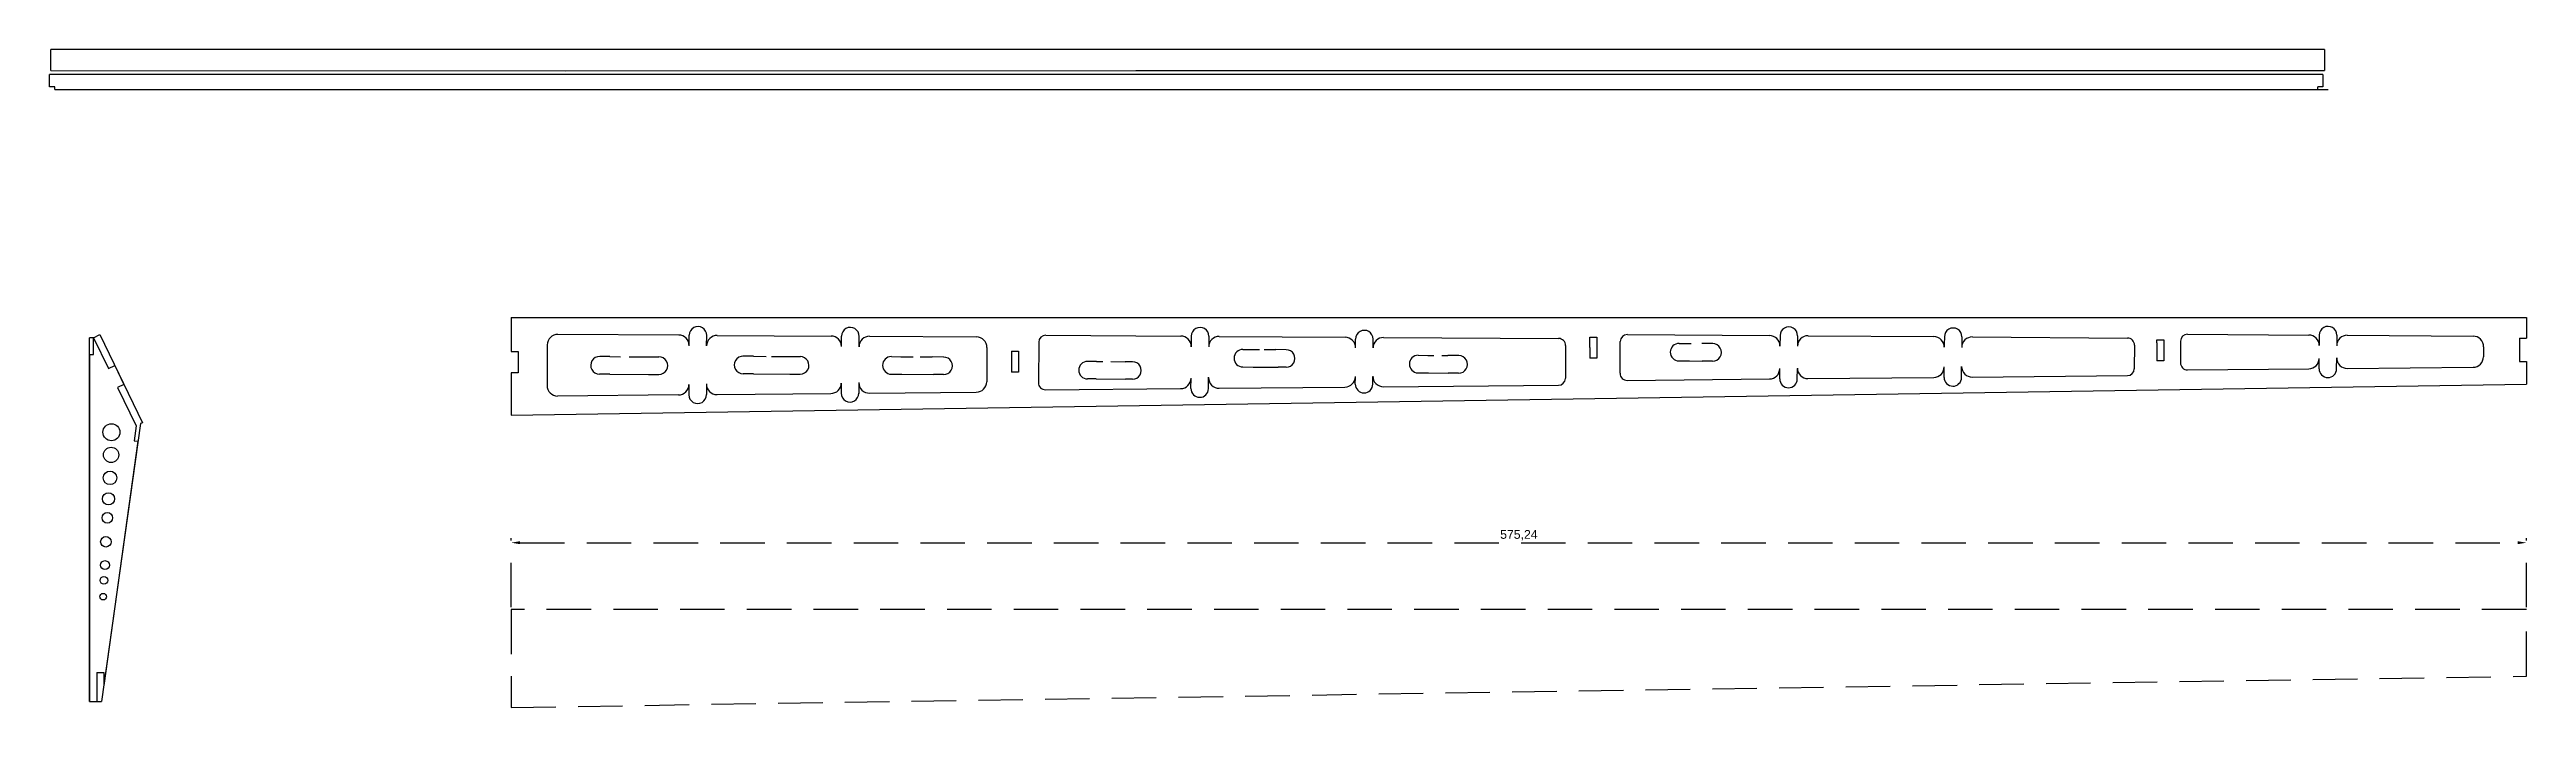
# Model space of a CAD drawing. Header units: millimetres. Extents: x -6564 to 404, y -3346 to 414.
# Drawn here: x -5962 to -5255, y -2624 to -2436 of the extents above; entities that cross this region are included whole.
import ezdxf

# ---------------------------------------------------------------- set-up
doc = ezdxf.new("R2010")
doc.units = ezdxf.units.MM
doc.linetypes.add('DASHED', pattern=[19.05, 12.7, -6.35])
for name, color, linetype in [('111', 140, 'DASHED'), ('7', 1, 'Continuous'), ('LAYER01', 7, 'Continuous')]:
    doc.layers.add(name, color=color, linetype=linetype)
doc.styles.get("Standard").update_dxf_attribs({"font": 'arial.ttf'})
doc.dimstyles.new('ISO-25', dxfattribs={"dimtxt": 2.5, "dimasz": 2.5, "dimexe": 1.25, "dimexo": 0.625, "dimtad": 1, "dimtxsty": 'Standard', "dimcen": 2.5, "dimadec": 0, "dimazin": 0, "dimtfac": 1, "dimtmove": 0, "dimatfit": 3, "dimfxl": 1, "dimarcsym": 0})

msp = doc.modelspace()

# ---------------------------------------------------------------- blocks, each defined once
blk = doc.blocks.new('*D22')
at = {"layer": '111', "color": 0, "lineweight": -2, "transparency": 16777216}
for p, q in [((-5830.27, -2595.35), (-5830.27, -2575.67)), ((-5827.77, -2576.92), (-5257.53, -2576.92)), ((-5255.03, -2595.35), (-5255.03, -2575.67))]:
    blk.add_line(p, q, dxfattribs=at)
at = {"layer": '111', "color": 0, "transparency": 16777216}
for points in [[(-5827.77, -2576.5), (-5827.77, -2577.34), (-5830.27, -2576.92)], [(-5257.53, -2576.5), (-5257.53, -2577.34), (-5255.03, -2576.92)]]:
    blk.add_solid(points, dxfattribs=at)
at = {"layer": 'Defpoints', "color": 0, "transparency": 16777216}
for p in [(-5255.03, -2576.92), (-5830.27, -2595.97), (-5255.03, -2595.97)]:
    blk.add_point(p, dxfattribs=at)
at = {"layer": '111', "color": 0, "transparency": 16777216, "insert": (-5542.65, -2574.79), "char_height": 2.5, "attachment_point": 5}
blk.add_mtext('575,24', dxfattribs=at)

# ---------------------------------------------------------------- dimensions: what is measured, and where the dimension line sits
at = {"layer": '111'}
dim = msp.add_linear_dim(base=(-5255.025, -2576.9201), p1=(-5830.2698, -2595.9732), p2=(-5255.025, -2595.9732), dimstyle='ISO-25', dxfattribs=at)
dim.commit()
dim.dimension.update_dxf_attribs({"geometry": '*D22', "text_midpoint": (-5542.6474, -2574.7928)})

# ---------------------------------------------------------------- linework, layer by layer
for p, q in [((-5961.67, -2442.2753), (-5961.67, -2436.2755)), ((-5312.702, -2436.2755), (-5961.67, -2436.2755)), ((-5312.702, -2436.2755), (-5312.702, -2442.2755)), ((-5962.0795, -2446.8779), (-5962.0795, -2443.3779)), ((-5313.1115, -2443.3779), (-5962.0795, -2443.3779)), ((-5961.67, -2442.2753), (-5814.7664, -2442.2907)), ((-5814.7664, -2442.2907), (-5651.989, -2442.2755)), ((-5488.4309, -2442.2755), (-5312.702, -2442.2755)), ((-5313.1115, -2443.3779), (-5313.1115, -2446.8779)), ((-5960.5795, -2446.8779), (-5962.0795, -2446.8779)), ((-5960.5795, -2447.6779), (-5960.5795, -2446.8779)), ((-5960.5795, -2447.6625), (-5813.6759, -2447.6779)), ((-5813.6759, -2447.6779), (-5650.8985, -2447.6627)), ((-5487.3405, -2447.6627), (-5311.6115, -2447.6627)), ((-5313.1115, -2446.8779), (-5314.6115, -2446.8779)), ((-5314.6115, -2447.6779), (-5314.6115, -2446.8779)), ((-5830.2753, -2512.6426), (-5686.3661, -2512.6426)), ((-5830.2698, -2512.6426), (-5830.2698, -2522.4042)), ((-5686.3661, -2512.6426), (-5523.5887, -2512.6426)), ((-5523.5887, -2512.6426), (-5360.0306, -2512.6426)), ((-5360.0306, -2512.6426), (-5255.025, -2512.6426)), ((-5255.025, -2512.6426), (-5255.025, -2518.5556)), ((-5950.6261, -2523.2468), (-5949.5429, -2523.2426)), ((-5949.5615, -2518.4611), (-5945.2823, -2527.2348)), ((-5949.5429, -2523.2426), (-5949.5615, -2518.4611)), ((-5830.2698, -2522.4042), (-5828.2698, -2522.4042)), ((-5828.2698, -2522.4042), (-5828.2698, -2528.433)), ((-5820.0016, -2520.4821), (-5820.0719, -2532.0764)), ((-5820.0016, -2520.4821), (-5820.0368, -2526.282)), ((-5820.0016, -2520.4821), (-5820.0368, -2526.282)), ((-5782.4842, -2517.7093), (-5816.9835, -2517.5003)), ((-5802.1121, -2523.846), (-5805.0407, -2523.8282)), ((-5791.217, -2523.912), (-5788.1865, -2523.9303)), ((-5782.4842, -2517.7093), (-5782.4768, -2517.7094)), ((-5779.5024, -2520.7275), (-5779.4843, -2517.7446)), ((-5774.5031, -2520.7577), (-5774.4853, -2517.8292)), ((-5771.4849, -2517.776), (-5738.9855, -2517.9729)), ((-5761.0957, -2523.762), (-5764.1589, -2523.7434)), ((-5750.8689, -2523.8239), (-5747.7209, -2523.843)), ((-5736.0038, -2520.991), (-5735.9856, -2517.991)), ((-5735.9859, -2518.0481), (-5735.9853, -2518.0481)), ((-5731.0047, -2521.0213), (-5730.9861, -2517.9581)), ((-5727.9865, -2518.0395), (-5697.475, -2518.2243)), ((-5694.4932, -2521.2425), (-5694.5523, -2531.0005)), ((-5687.4623, -2522.2666), (-5687.4623, -2528.2666)), ((-5687.4623, -2522.2666), (-5685.4623, -2522.2666)), ((-5685.4623, -2522.2666), (-5685.4623, -2528.2666)), ((-5522.3861, -2521.261), (-5522.3861, -2518.3155)), ((-5522.3861, -2518.3155), (-5520.3861, -2518.3155)), ((-5522.3861, -2521.261), (-5522.3861, -2524.3155)), ((-5520.3861, -2518.3155), (-5520.3861, -2524.3155)), ((-5360.5271, -2519.9525), (-5360.5271, -2519.0345)), ((-5360.5271, -2519.0345), (-5358.5271, -2519.0345)), ((-5360.5271, -2519.9525), (-5360.5271, -2525.0345)), ((-5358.5271, -2519.0345), (-5358.5271, -2525.0345)), ((-5257.025, -2518.5556), (-5257.025, -2525.2561)), ((-5257.025, -2518.5556), (-5255.025, -2518.5556)), ((-5945.2823, -2527.2348), (-5943.4847, -2526.358)), ((-5943.4847, -2526.358), (-5940.8418, -2531.7767)), ((-5830.2698, -2528.433), (-5830.2698, -2540.5688)), ((-5828.2698, -2528.433), (-5830.2698, -2528.433)), ((-5802.1424, -2528.8453), (-5805.1253, -2528.8272)), ((-5791.0782, -2528.9123), (-5788.1625, -2528.93)), ((-5788.1898, -2528.9298), (-5788.1898, -2528.9297)), ((-5761.126, -2528.7611), (-5764.126, -2528.7429)), ((-5764.0689, -2528.7433), (-5764.0689, -2528.7426)), ((-5750.7302, -2528.8241), (-5747.8144, -2528.8417)), ((-5731.0666, -2531.2481), (-5731.0857, -2534.3961)), ((-5685.4623, -2528.2666), (-5687.4623, -2528.2666)), ((-5520.3861, -2524.3155), (-5522.3861, -2524.3155)), ((-5358.5271, -2525.0345), (-5360.5271, -2525.0345)), ((-5257.025, -2525.2561), (-5255.025, -2525.2561)), ((-5255.025, -2525.2561), (-5255.025, -2531.6605)), ((-5940.8418, -2531.7767), (-5942.6394, -2532.6534)), ((-5942.6394, -2532.6534), (-5937.3195, -2543.561)), ((-5830.2698, -2540.5687), (-5255.025, -2531.6605)), ((-5782.5414, -2534.7733), (-5817.044, -2535.0944)), ((-5779.5694, -2531.7916), (-5779.5871, -2534.7074)), ((-5779.5869, -2534.6801), (-5779.5868, -2534.6801)), ((-5774.5881, -2534.6508), (-5774.5872, -2534.6508)), ((-5774.5691, -2531.6529), (-5774.5874, -2534.6834)), ((-5771.5412, -2534.671), (-5739.0388, -2534.3685)), ((-5736.0667, -2531.3868), (-5736.0844, -2534.3026)), ((-5728.0388, -2534.2661), (-5697.5244, -2533.9822)), ((-5937.3195, -2543.561), (-5937.8749, -2547.8552)), ((-5937.8749, -2547.8552), (-5936.8159, -2548.008)), ((-5948.6261, -2613.9676), (-5948.6261, -2622.2237)), ((-5948.6261, -2613.9676), (-5946.6261, -2613.9676)), ((-5946.6261, -2613.9676), (-5946.6261, -2617.655))]:
    msp.add_line(p, q)
at = {"color": 7}
for p, q in [((-5721.7692, -2523.8592), (-5719.0506, -2523.8757)), ((-5706.9201, -2523.9627), (-5710.0981, -2523.9405)), ((-5636.1477, -2518.0107), (-5636.1686, -2521.0107)), ((-5631.1478, -2518.0456), (-5631.1643, -2520.7641)), ((-5621.4123, -2521.7937), (-5618.6679, -2521.8103)), ((-5609.0598, -2521.8798), (-5612.0617, -2521.8589)), ((-5589.2676, -2521.3374), (-5589.2524, -2518.8325)), ((-5584.2778, -2521.3749), (-5584.2525, -2518.8674)), ((-5571.3881, -2523.4796), (-5568.6356, -2523.4963)), ((-5559.8002, -2523.5604), (-5562.9282, -2523.5413)), ((-5496.9066, -2520.0739), (-5493.9126, -2520.1007)), ((-5487.3152, -2520.1407), (-5490.4432, -2520.1217)), ((-5468.089, -2517.8464), (-5468.1184, -2520.8436)), ((-5463.0891, -2517.8813), (-5463.1058, -2520.6256)), ((-5421.2009, -2520.2909), (-5421.2167, -2521.1703)), ((-5421.188, -2518.1731), (-5421.2009, -2520.2909)), ((-5416.1882, -2518.208), (-5416.2048, -2520.9605)), ((-5314.1545, -2517.7021), (-5314.1754, -2520.702)), ((-5309.1546, -2517.7369), (-5309.1813, -2520.7309)), ((-5721.804, -2528.8591), (-5718.8041, -2528.88)), ((-5706.8735, -2528.9631), (-5709.7008, -2528.946)), ((-5663.2959, -2530.2263), (-5665.8007, -2530.2111)), ((-5663.2584, -2525.2365), (-5665.7659, -2525.2112)), ((-5652.9224, -2525.301), (-5655.0038, -2525.2865)), ((-5652.9572, -2530.3008), (-5654.9571, -2530.2869)), ((-5636.2517, -2532.9413), (-5636.2345, -2530.114)), ((-5631.2512, -2532.8946), (-5631.2291, -2529.7166)), ((-5621.4471, -2526.7936), (-5618.45, -2526.823)), ((-5609.0947, -2526.8796), (-5611.3432, -2526.864)), ((-5589.3422, -2531.6761), (-5589.3282, -2529.6762)), ((-5584.3423, -2531.7109), (-5584.3278, -2529.6295)), ((-5571.423, -2528.4795), (-5569.3052, -2528.4924)), ((-5569.3052, -2528.4924), (-5568.4258, -2528.5082)), ((-5559.835, -2528.5602), (-5562.7891, -2528.5397)), ((-5496.9414, -2525.0738), (-5493.9415, -2525.0947)), ((-5487.3501, -2525.1406), (-5490.3015, -2525.1201)), ((-5468.1751, -2530.1989), (-5468.1594, -2527.9503)), ((-5468.1594, -2527.9503), (-5468.1572, -2527.2448)), ((-5463.1752, -2530.2337), (-5463.1543, -2527.2318)), ((-5421.2688, -2529.7611), (-5421.2482, -2526.807)), ((-5416.2689, -2529.7959), (-5416.2499, -2526.6679)), ((-5314.2213, -2527.2934), (-5314.2007, -2524.3419)), ((-5309.2214, -2527.3282), (-5309.2024, -2524.2002)), ((-5631.2518, -2532.9761), (-5631.2512, -2532.8946))]:
    msp.add_line(p, q, dxfattribs=at)
at = {"color": 0}
for p, q in [((-5679.7141, -2519.7499), (-5679.7944, -2531.2846)), ((-5677.7002, -2517.7639), (-5639.1476, -2517.9898)), ((-5628.1586, -2518.0664), (-5592.2466, -2518.3166)), ((-5581.2569, -2518.3931), (-5531.2943, -2518.6724)), ((-5529.3083, -2520.6863), (-5529.3734, -2530.0299)), ((-5513.7593, -2528.6116), (-5513.696, -2519.5288)), ((-5511.6821, -2517.5428), (-5471.0974, -2517.8255)), ((-5460.0976, -2517.9021), (-5424.1958, -2518.1522)), ((-5413.196, -2518.2288), (-5368.907, -2518.5373)), ((-5366.921, -2520.5512), (-5366.9679, -2527.2868)), ((-5353.774, -2519.4261), (-5353.7788, -2525.6423)), ((-5351.7602, -2517.4401), (-5317.1544, -2517.6812)), ((-5306.1606, -2517.7577), (-5270.2534, -2518.0079)), ((-5511.7407, -2530.6254), (-5471.1276, -2530.2264)), ((-5460.1282, -2530.1238), (-5424.2228, -2529.7886)), ((-5413.2219, -2529.686), (-5368.9492, -2529.2727)), ((-5351.7602, -2527.6437), (-5317.1726, -2527.3209)), ((-5306.1744, -2527.2183), (-5270.2663, -2526.8831)), ((-5677.7758, -2533.2984), (-5639.203, -2532.9689)), ((-5628.2048, -2532.8662), (-5592.2967, -2532.5311)), ((-5581.3027, -2532.4284), (-5531.3548, -2532.0323))]:
    msp.add_line(p, q, dxfattribs=at)
for centre, radius in [((-5944.4123, -2545.4166), 2.433), ((-5944.4981, -2551.868), 2.1747), ((-5944.8112, -2558.4336), 1.9313), ((-5945.2329, -2564.4242), 1.7229), ((-5945.5806, -2569.825), 1.5021), ((-5946, -2576.6592), 1.5021), ((-5946.5495, -2587.6576), 1.0897), ((-5946.2534, -2583.3084), 1.2655), ((-5946.7436, -2592.3129), 0.9341)]:
    msp.add_circle(centre, radius)
for centre, radius, start, end in [((-5776.9844, -2517.7597), 2.5, 358.4080025, 179.6529021), ((-5733.4856, -2518.0062), 2.5, 358.2038263, 180.9613023), ((-5817.0017, -2520.5003), 3, 89.6529021, 179.6529021), ((-5805.1101, -2526.3273), 2.5, 88.4080025, 269.6529021), ((-5788.12, -2526.4302), 2.5, 269.0263686, 91.6445922), ((-5782.5023, -2520.7093), 3, 359.6529021, 89.6529021), ((-5771.5031, -2520.7759), 3, 89.6529021, 179.6529021), ((-5764.1108, -2526.243), 2.5, 88.2038263, 270.9613023), ((-5747.7992, -2526.3418), 2.5, 269.6529021, 91.101978), ((-5739.0037, -2520.9728), 3, 359.6529021, 89.6529021), ((-5728.0047, -2521.0394), 3, 89.6529021, 179.6529021), ((-5697.4932, -2521.2243), 3, 359.6529021, 89.6529021), ((-5728.0667, -2531.2663), 3, 179.6529021, 270.5331705), ((-5697.5523, -2530.9823), 3, 270.5331705, 359.6529021), ((-5817.0719, -2532.0945), 3, 179.6529021, 270.5331705), ((-5782.5694, -2531.7735), 3, 270.5331705, 359.6529021), ((-5777.0873, -2534.7499), 2.5, 179.0263686, 1.6445922), ((-5771.5691, -2531.6711), 3, 179.6529021, 270.5331705), ((-5739.0667, -2531.3686), 3, 270.5331705, 359.6529021), ((-5733.5845, -2534.3177), 2.5, 179.6529021, 1.101978)]:
    msp.add_arc(centre, radius, start, end)
at = {"color": 7}
for centre, radius, start, end in [((-5633.6477, -2518.0282), 2.5, 359.6008802, 179.6008802), ((-5633.6477, -2518.0282), 2.5, 359.6008802, 179.6008802), ((-5586.7525, -2518.85), 2.5, 359.6008802, 179.6008802), ((-5586.7525, -2518.85), 2.5, 359.6008802, 179.6008802), ((-5465.5891, -2517.8638), 2.5, 359.6008802, 179.6008802), ((-5465.5891, -2517.8638), 2.5, 359.6008802, 179.6008802), ((-5418.6881, -2518.1906), 2.5, 359.6008802, 179.6008802), ((-5418.6881, -2518.1906), 2.5, 359.6008802, 179.6008802), ((-5311.6545, -2517.7195), 2.5, 359.6008802, 179.6008802), ((-5311.6545, -2517.7195), 2.5, 359.6008802, 179.6008802), ((-5721.7866, -2526.3591), 2.5, 89.6008802, 269.6008802), ((-5721.7866, -2526.3591), 2.5, 89.6008802, 269.6008802), ((-5706.856, -2526.4632), 2.5, 269.6008802, 89.6008802), ((-5639.1685, -2520.9898), 3, 359.6008802, 89.6008802), ((-5628.1795, -2521.0663), 3, 89.6008802, 179.6529021), ((-5621.4297, -2524.2937), 2.5, 89.6008802, 269.6008802), ((-5609.0773, -2524.3797), 2.5, 269.6008802, 89.6008802), ((-5592.2675, -2521.3165), 3, 359.6008802, 89.6008802), ((-5581.2778, -2521.393), 3, 89.6008802, 179.6529021), ((-5571.4055, -2525.9796), 2.5, 89.6008802, 269.6008802), ((-5559.8176, -2526.0603), 2.5, 269.6008802, 89.6008802), ((-5496.924, -2522.5739), 2.5, 89.6008802, 269.6008802), ((-5487.3327, -2522.6407), 2.5, 269.6008802, 89.6008802), ((-5471.1183, -2520.8254), 3, 359.6529021, 89.6008802), ((-5460.1185, -2520.902), 3, 89.6008802, 179.6529021), ((-5424.2167, -2521.1521), 3, 359.6529021, 89.6008802), ((-5413.2169, -2521.2287), 3, 89.6008802, 179.6529021), ((-5317.1753, -2520.6811), 3, 359.6008802, 89.6008802), ((-5306.1815, -2520.7577), 3, 89.6008802, 179.6529021), ((-5270.2943, -2523.8832), 3, 270.53476, 359.6008802), ((-5270.2743, -2521.0078), 3, 359.6008802, 89.6008802), ((-5665.7833, -2527.7111), 2.5, 89.6008802, 269.6008802), ((-5652.9398, -2527.8009), 2.5, 269.6008802, 89.6008802), ((-5639.231, -2529.969), 3, 270.53476, 359.6008802), ((-5628.2328, -2529.8663), 3, 179.6529021, 270.53476), ((-5592.3247, -2529.5312), 3, 270.53476, 359.6008802), ((-5581.3265, -2529.4285), 3, 179.6529021, 270.53476), ((-5471.1571, -2527.2266), 3, 270.53476, 359.6529021), ((-5465.6751, -2530.2163), 2.5, 179.6008802, 359.6008802), ((-5460.1562, -2527.1239), 3, 179.6529021, 270.53476), ((-5424.2508, -2526.7888), 3, 270.53476, 359.6529021), ((-5418.7688, -2529.7785), 2.5, 179.6008802, 359.6008802), ((-5413.2499, -2526.6861), 3, 179.6529021, 270.53476), ((-5317.2006, -2524.321), 3, 270.53476, 359.6008802), ((-5311.7213, -2527.3108), 2.5, 179.6008802, 359.6008802), ((-5306.2024, -2524.2184), 3, 179.6529021, 270.53476), ((-5633.7517, -2532.9587), 2.5, 179.6008802, 359.6008802), ((-5586.8422, -2531.6935), 2.5, 179.6008802, 359.6008802)]:
    msp.add_arc(centre, radius, start, end, dxfattribs=at)
at = {"color": 0}
for centre, start, end in [((-5677.7141, -2519.7638), 89.6008802, 179.6008802), ((-5531.3083, -2520.6724), 359.6008802, 89.6008802), ((-5511.6961, -2519.5427), 89.6008802, 179.6008802), ((-5368.921, -2520.5373), 359.6008802, 89.6008802), ((-5351.7741, -2519.44), 89.6008802, 179.6008802), ((-5531.3735, -2530.0324), 270.53476, 359.6008802), ((-5511.7593, -2528.6255), 179.6008802, 270.53476), ((-5368.9679, -2527.2728), 270.53476, 359.6008802), ((-5351.7788, -2525.6438), 179.6008802, 270.53476), ((-5677.7945, -2531.2985), 179.6008802, 270.53476)]:
    msp.add_arc(centre, 2, start, end, dxfattribs=at)
at = {"layer": '111'}
for p, q in [((-5830.2698, -2595.9732), (-5830.2698, -2623.8993)), ((-5255.025, -2595.9732), (-5830.2698, -2595.9732)), ((-5255.025, -2614.9911), (-5255.025, -2595.9732)), ((-5830.2698, -2623.8993), (-5255.025, -2614.9911))]:
    msp.add_line(p, q, dxfattribs=at)
at = {"layer": '7'}
for p, q in [((-5950.6261, -2622.2237), (-5950.6261, -2518.4611)), ((-5949.5615, -2518.4611), (-5950.6261, -2518.4611)), ((-5949.5615, -2518.4611), (-5947.7639, -2517.5844)), ((-5947.7639, -2517.5844), (-5935.5219, -2542.6843)), ((-5936.1062, -2542.9693), (-5947.2682, -2622.2237)), ((-5935.5219, -2542.6843), (-5936.1062, -2542.9693)), ((-5950.6261, -2622.2237), (-5947.2682, -2622.2237))]:
    msp.add_line(p, q, dxfattribs=at)
at = {"layer": 'LAYER01'}
for p, q in [((-5651.989, -2442.2755), (-5488.4309, -2442.2755)), ((-5650.8985, -2447.6627), (-5487.3405, -2447.6627)), ((-5950.6261, -2523.2468), (-5950.6261, -2622.2237)), ((-5802.1121, -2523.846), (-5799.1118, -2523.8641)), ((-5796.6645, -2523.879), (-5791.217, -2523.912)), ((-5761.0957, -2523.762), (-5757.5318, -2523.7836)), ((-5755.9823, -2523.7929), (-5750.8689, -2523.8239)), ((-5719.0506, -2523.8757), (-5715.5046, -2523.9014)), ((-5713.5827, -2523.9153), (-5710.0981, -2523.9405)), ((-5618.6679, -2521.8103), (-5616.6992, -2521.8248)), ((-5615.3648, -2521.8346), (-5612.0617, -2521.8589)), ((-5568.6356, -2523.4963), (-5566.8921, -2523.5101)), ((-5564.6603, -2523.5277), (-5562.9282, -2523.5413)), ((-5493.9126, -2520.1007), (-5493.4811, -2520.1033)), ((-5267.2744, -2521.0287), (-5267.2944, -2523.9041)), ((-5802.1424, -2528.8453), (-5791.0782, -2528.9123)), ((-5761.126, -2528.7611), (-5750.7302, -2528.8241)), ((-5718.8041, -2528.88), (-5709.7008, -2528.946)), ((-5663.2959, -2530.2263), (-5654.9571, -2530.2869)), ((-5663.2584, -2525.2365), (-5661.397, -2525.2477)), ((-5659.1311, -2525.2615), (-5655.0038, -2525.2865)), ((-5618.45, -2526.823), (-5611.3432, -2526.864)), ((-5568.4258, -2528.5082), (-5562.7891, -2528.5397)), ((-5493.9415, -2525.0947), (-5490.3015, -2525.1201)), ((-5936.8372, -2548.0034), (-5946.6261, -2617.655)), ((-5950.6261, -2622.2237), (-5948.6261, -2622.2237))]:
    msp.add_line(p, q, dxfattribs=at)

msp.set_redraw_order([(e.dxf.handle, doc.entitydb.next_handle()) for e in msp.query("TEXT MTEXT ATTDEF DIMENSION ARC_DIMENSION")])  # texts and dimensions are drawn at this point

doc.saveas('drawing.dxf')
